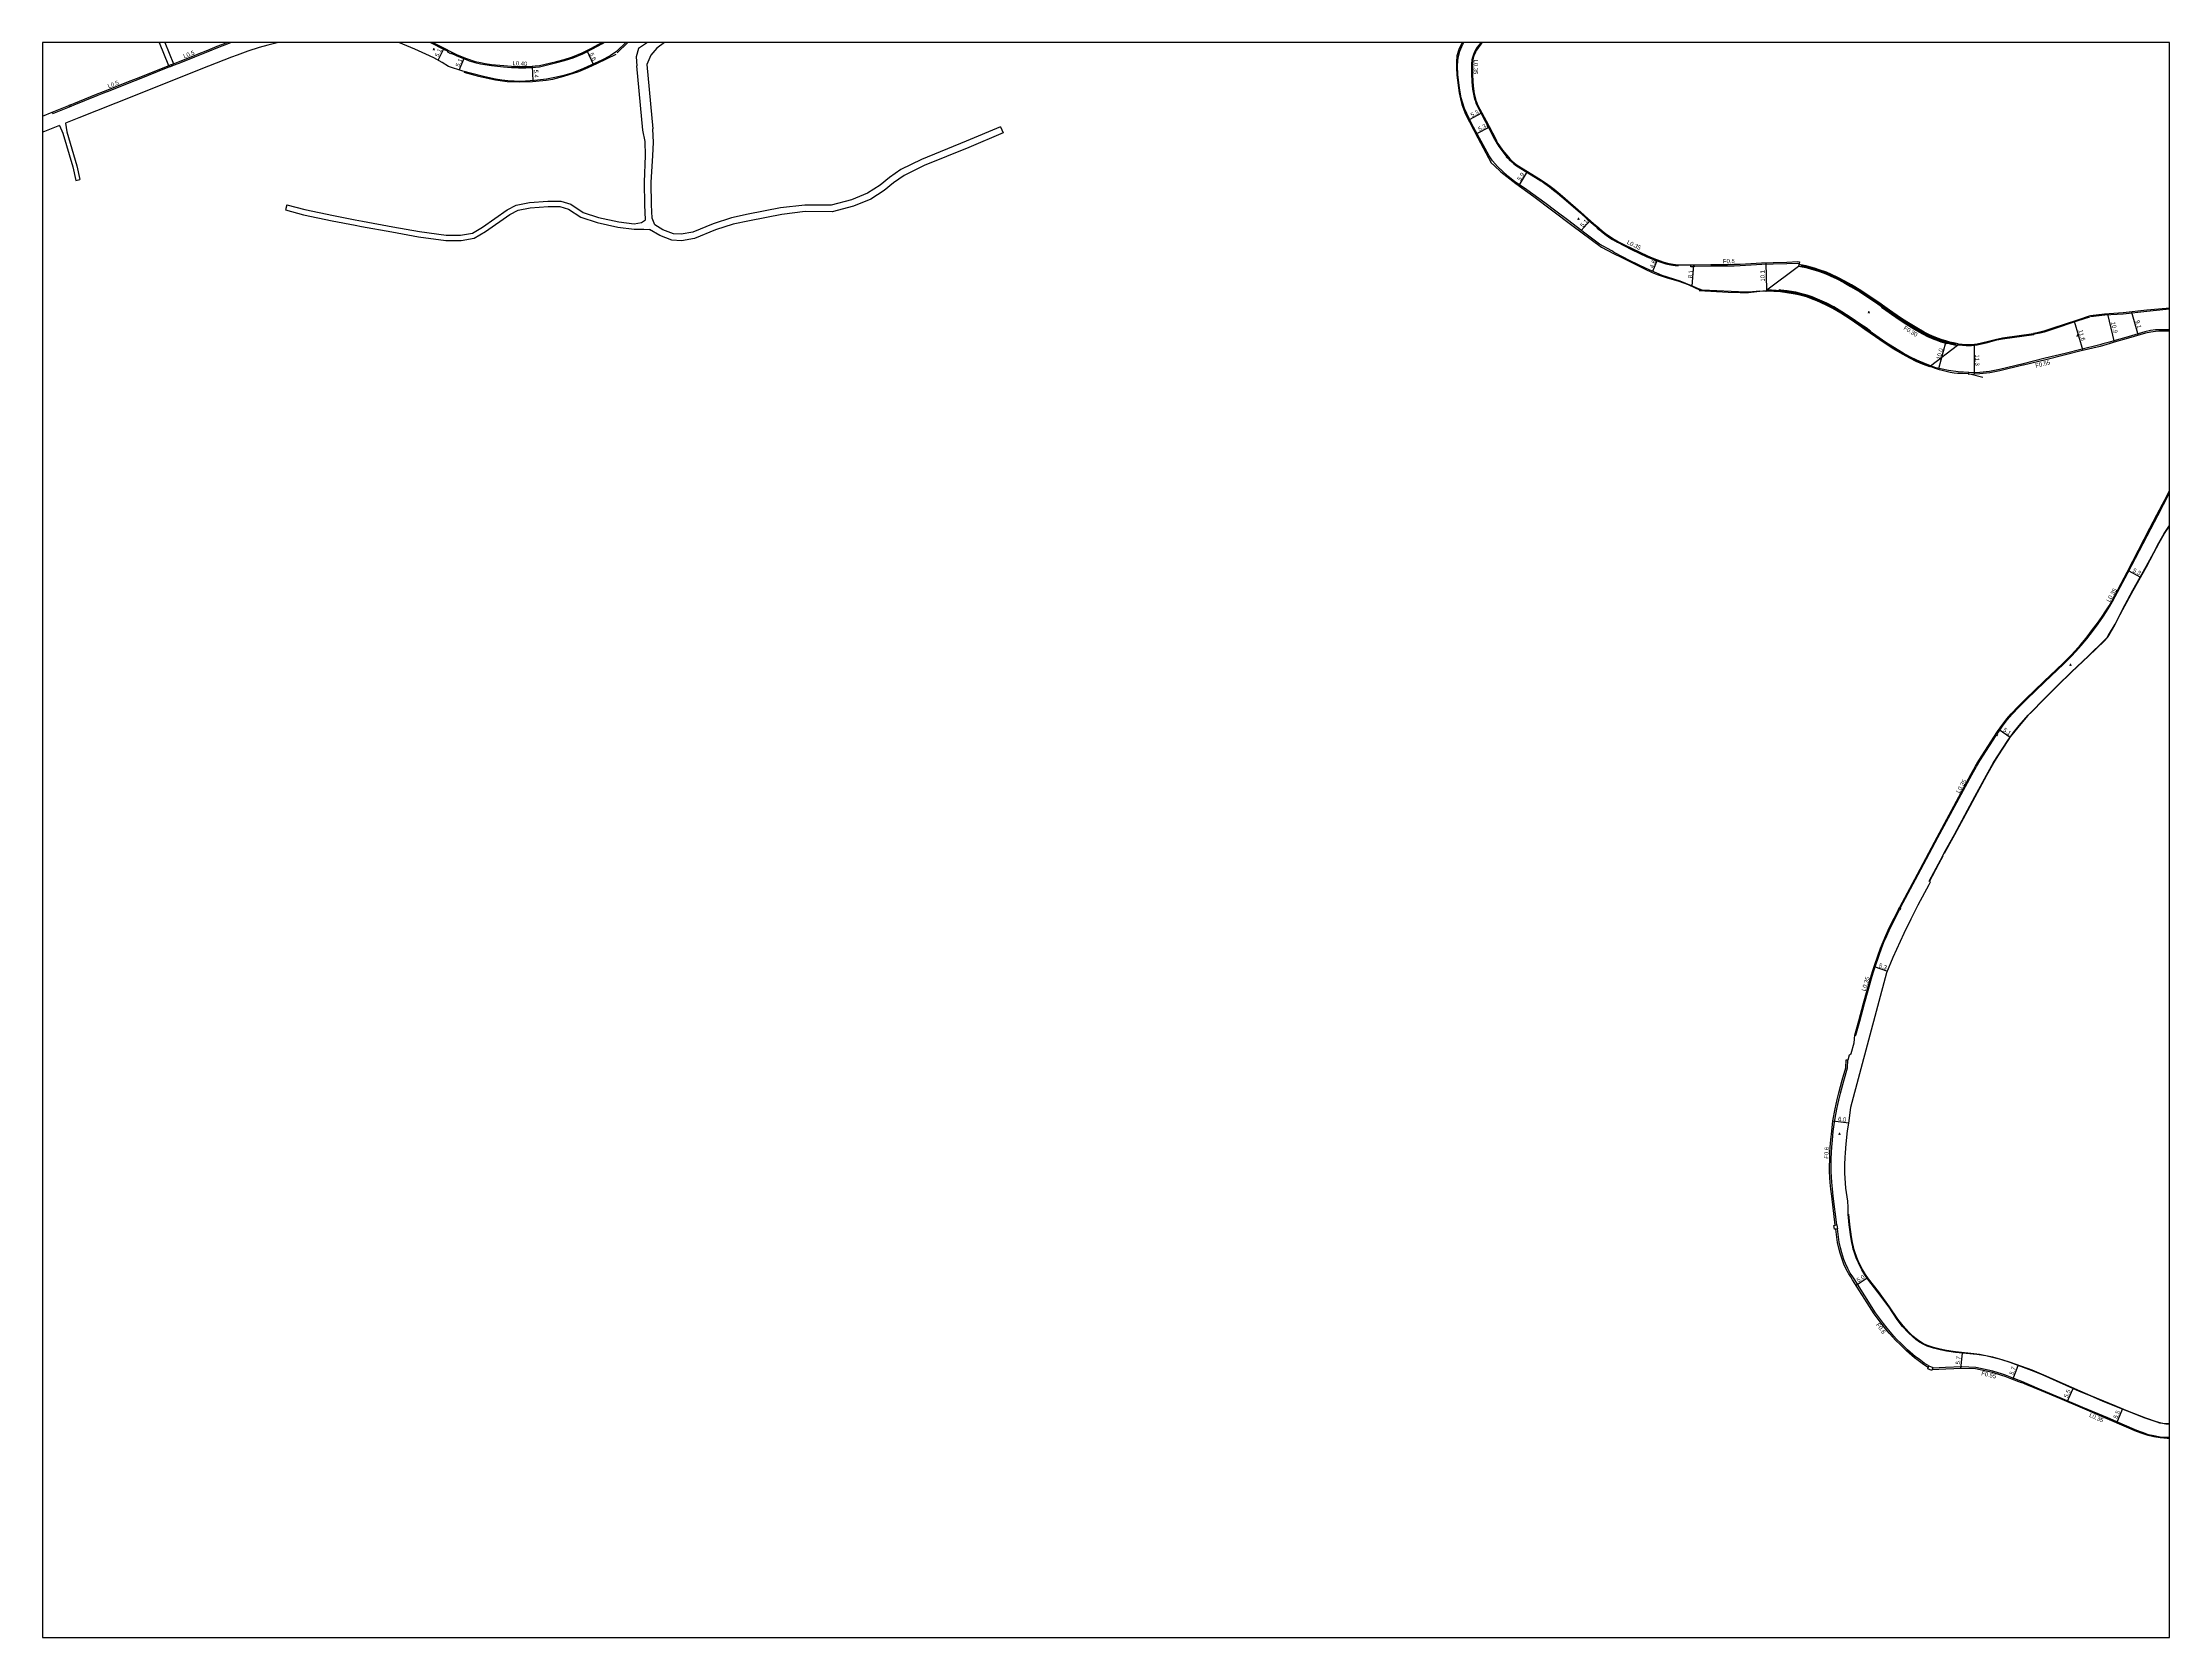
# Model space of a CAD drawing. Header units: metres. Extents: x -20000 to -16000, y -99000 to -96000.
# Drawn here: x -19200 to -18400, y -96600 to -96000 of the extents above; entities that cross this region are included whole.
import ezdxf

# ---------------------------------------------------------------- set-up
doc = ezdxf.new("R2010")
doc.units = ezdxf.units.M
doc.header["$LTSCALE"] = 2.5
for name, color, linetype in [('側溝・桝', 7, 'Continuous'), ('図郭', 7, 'Continuous'), ('幅員', 7, 'Continuous'), ('歩道・分離帯・安全施設', 7, 'Continuous'), ('舗装', 7, 'Continuous'), ('道路', 7, 'Continuous')]:
    doc.layers.add(name, color=color, linetype=linetype)
doc.styles.get("Standard").update_dxf_attribs({"font": ''})
doc.styles.add('YOKO_DECO', font='txt.shx', dxfattribs={"bigfont": 'extfont.shx'})
doc.styles.get('Standard').set_extended_font_data('@MS PGothic')

msp = doc.modelspace()

# ---------------------------------------------------------------- linework, layer by layer
at = {"layer": '側溝・桝'}
for points in [[(-19151.39, -96008.79), (-19148.02, -96007.46), (-19142.7, -96005.37), (-19141.52, -96004.88), (-19137.65, -96003.36), (-19134.08, -96001.88), (-19131.41, -96000.83), (-19129.13, -96000)], [(-19054.11, -96000), (-19054.05, -96000.03), (-19049.15, -96002.51), (-19047.86, -96003.17), (-19047.5, -96003.34), (-19047.46, -96003.36)], [(-19013.02, -96009.08), (-19006.53, -96007.53), (-19003.73, -96006.77), (-19000.47, -96005.71), (-18996.8, -96004.21), (-18993.39, -96002.53), (-18989.44, -96000.35), (-18989.43, -96000.35), (-18988.85, -96000)], [(-18658.85, -96000), (-18659.12, -96000.26), (-18660.34, -96001.78), (-18660.97, -96002.69), (-18661.36, -96003.44), (-18661.95, -96004.88), (-18662.18, -96005.65), (-18662.36, -96006.53), (-18662.48, -96008.09), (-18662.5, -96011.94), (-18662.38, -96014.64), (-18662.23, -96016.26), (-18662.12, -96017.5), (-18661.8, -96019.42), (-18661.37, -96021.25), (-18661.19, -96021.86), (-18660.87, -96022.77), (-18660.53, -96023.56), (-18657.37, -96029.6), (-18656.6, -96031.07)], [(-19152.58, -96008.69), (-19150.72, -96007.96)], [(-19046.27, -96003.96), (-19046.03, -96004.08), (-19044.41, -96004.84), (-19042.32, -96005.72), (-19040.68, -96006.4), (-19039.54, -96006.83), (-19038.18, -96007.27), (-19037.34, -96007.49), (-19035.32, -96007.98), (-19033.63, -96008.27), (-19031.16, -96008.65), (-19026.58, -96009.11), (-19023.64, -96009.36), (-19022.79, -96009.42), (-19020.98, -96009.47), (-19019.24, -96009.48), (-19018.17, -96009.47), (-19017.05, -96009.42), (-19015.81, -96009.34), (-19014.64, -96009.23), (-19013.02, -96009.08)], [(-19189.29, -96023.88), (-19188.1, -96023.39), (-19179.47, -96019.96), (-19176.94, -96018.93), (-19174.6, -96018.04), (-19167.43, -96015.14), (-19163.49, -96013.61), (-19160.12, -96012.25), (-19152.76, -96009.33), (-19152.04, -96009.04)], [(-19196.37, -96026.23), (-19196.16, -96026.72), (-19189.89, -96024.13)], [(-18656.24, -96031.75), (-18653.84, -96036.31), (-18653.42, -96037.17), (-18652.85, -96038.16), (-18652.27, -96039.05), (-18651.15, -96040.65), (-18650.4, -96041.62), (-18649.55, -96042.64), (-18649.35, -96042.85)], [(-18648.83, -96043.43), (-18648.31, -96044.01), (-18647.41, -96044.9), (-18646.69, -96045.51), (-18646.07, -96046.02), (-18645.57, -96046.38), (-18638.4, -96050.8), (-18637.41, -96051.39), (-18636.43, -96052.04), (-18635.99, -96052.34), (-18634.91, -96053.08), (-18634.06, -96053.7), (-18633.19, -96054.32), (-18631.65, -96055.49), (-18630.16, -96056.67), (-18628.57, -96058.01), (-18621.57, -96064.09), (-18618.96, -96066.4), (-18616.82, -96068.28), (-18615.44, -96069.52), (-18615.14, -96069.78)], [(-18614.5, -96070.33), (-18613.6, -96071.11), (-18612.32, -96072.14), (-18610.47, -96073.43), (-18609.53, -96074.05), (-18607.73, -96075.06), (-18607.35, -96075.25)], [(-18607.35, -96075.25), (-18605.19, -96076.37), (-18602.29, -96077.83), (-18596.53, -96080.59), (-18594.04, -96081.63), (-18591.74, -96082.5), (-18590.62, -96082.86), (-18589.38, -96083.21), (-18587.61, -96083.57), (-18587.5, -96083.59)], [(-18586.72, -96083.71), (-18585.89, -96083.83), (-18584.7, -96083.93), (-18584.68, -96083.56)], [(-18578.83, -96084.09), (-18572.47, -96084.05), (-18569.99, -96084.03), (-18566.27, -96083.96), (-18563.72, -96083.95), (-18561.48, -96083.89), (-18557.39, -96083.64), (-18553.38, -96083.43), (-18549.03, -96083.29), (-18543.92, -96083.16), (-18539.85, -96082.96), (-18539.27, -96083.08)], [(-18512.52, -96108.73), (-18512.4, -96108.56), (-18514.13, -96107.36), (-18516.43, -96105.79), (-18519.73, -96103.53), (-18523.29, -96101.25), (-18526.29, -96099.48), (-18528.84, -96098.11), (-18530.65, -96097.25), (-18532.37, -96096.49), (-18534.34, -96095.7), (-18536.31, -96095.05), (-18538.29, -96094.5), (-18540.59, -96093.97), (-18543.82, -96093.41), (-18546.18, -96093.14), (-18546.86, -96093.09), (-18546.87, -96093.3)], [(-18490.94, -96110.67), (-18492.73, -96109.77), (-18496.17, -96107.8), (-18499.22, -96105.9), (-18501.3, -96104.58), (-18504.53, -96102.35), (-18506.71, -96100.84), (-18508.27, -96099.72), (-18508.1, -96099.47)], [(-18483.56, -96113.06), (-18483.64, -96113.36), (-18483.99, -96113.28), (-18485.92, -96112.69), (-18487.34, -96112.15), (-18488.54, -96111.7), (-18490.94, -96110.67)], [(-18400, -96108.08), (-18404.01, -96108.07), (-18405.31, -96108.1), (-18407.11, -96108.38), (-18409.21, -96108.85), (-18415.55, -96110.67), (-18420.9, -96112.21), (-18422.5, -96112.67), (-18425, -96113.4), (-18426.25, -96113.76), (-18433.28, -96115.5), (-18439.21, -96116.97), (-18446.69, -96118.79), (-18455.06, -96120.82), (-18463.94, -96122.98), (-18467.66, -96123.75), (-18471.38, -96124.12), (-18475.41, -96124.29)], [(-18464.79, -96260.09), (-18464.36, -96259.42), (-18462.78, -96257.18), (-18460.9, -96254.69), (-18459.26, -96252.76), (-18456.56, -96249.9), (-18453.76, -96247.09), (-18447.01, -96240.64), (-18444.54, -96238.26), (-18442.38, -96236.29), (-18439.65, -96233.61), (-18436.86, -96230.84), (-18435.18, -96229.07), (-18433.15, -96226.83), (-18431.1, -96224.34), (-18428.61, -96221.04), (-18426.81, -96218.64), (-18425.03, -96216.14), (-18423.62, -96213.98), (-18422.41, -96212.07), (-18421.38, -96210.27), (-18415.61, -96199.45), (-18407.04, -96182.9), (-18404.4, -96177.87), (-18402.3, -96173.85), (-18400.85, -96171.11), (-18400.12, -96169.67), (-18400, -96169.43)], [(-18501.3, -96325.69), (-18501.16, -96325.42), (-18494.52, -96312.99), (-18487.07, -96299.05), (-18474.38, -96275.49), (-18472.64, -96272.39), (-18471.36, -96270.23), (-18465.2, -96260.72)], [(-18518.28, -96373.38), (-18517.95, -96373.47), (-18516.51, -96368.12), (-18514.76, -96361.51), (-18513.38, -96356.6), (-18512.12, -96352.1), (-18511.33, -96349.59), (-18510.72, -96347.76), (-18509.25, -96343.38), (-18508.31, -96340.77), (-18507.41, -96338.48), (-18506.34, -96336.01), (-18505.46, -96334.05), (-18504.46, -96331.92), (-18503.22, -96329.52), (-18501.59, -96326.27)], [(-18525.1, -96401.2), (-18524.75, -96399.45), (-18524.4, -96397.81), (-18523.76, -96395.24), (-18522.49, -96390.55), (-18521.16, -96385.77), (-18521, -96382.67)], [(-18526.43, -96409.62), (-18526.11, -96406.98), (-18525.73, -96404.7), (-18525.1, -96401.2)], [(-18525.09, -96444.82), (-18526.44, -96433.95), (-18526.73, -96431.28), (-18527, -96428.74), (-18527.14, -96426.9), (-18527.24, -96424.72), (-18527.27, -96423.09), (-18527.2, -96419.97), (-18527.12, -96417.56), (-18527.01, -96415.54), (-18526.78, -96412.86), (-18526.43, -96409.62)], [(-18490.5, -96497.86), (-18492.21, -96496.77), (-18494.2, -96495.35), (-18495.5, -96494.38), (-18498.5, -96491.74), (-18500.81, -96489.51), (-18502.62, -96487.72), (-18503.65, -96486.62), (-18504.92, -96485.18), (-18506.2, -96483.68), (-18507.54, -96481.94), (-18510.51, -96477.86), (-18518.65, -96465.09), (-18519.39, -96463.97), (-18520.04, -96462.92), (-18521.02, -96461.17), (-18521.88, -96459.36), (-18522.47, -96457.82), (-18523.26, -96455.27), (-18523.76, -96453.37), (-18524.21, -96451.34), (-18524.41, -96450.28), (-18524.9, -96446.32)], [(-18455.63, -96504.06), (-18455.48, -96503.67), (-18459.15, -96502.29), (-18461.63, -96501.35), (-18462.83, -96500.94), (-18466.41, -96499.78), (-18472.88, -96498.41), (-18478.1, -96498.22), (-18484.2, -96498.46), (-18489.06, -96498.73)], [(-18400, -96524.8), (-18400.81, -96524.78), (-18403.47, -96524.59), (-18405.85, -96524.16), (-18407.87, -96523.72), (-18410.2, -96522.95), (-18412.24, -96522.13), (-18416.91, -96520.14), (-18423.23, -96517.4), (-18432.55, -96513.46), (-18441.08, -96509.84), (-18447.97, -96506.94), (-18453.52, -96504.58), (-18455.5, -96503.73)]]:
    msp.add_lwpolyline(points, dxfattribs=at)
for points in [[(-19047.6, -96003.65), (-19047.27, -96002.99), (-19046.08, -96003.59), (-19046.41, -96004.25)], [(-19152, -96009.14), (-19152.23, -96008.55), (-19151.59, -96008.3), (-19151.36, -96008.88)], [(-19189.26, -96023.97), (-19189.5, -96023.39), (-19190.1, -96023.64), (-19189.86, -96024.22)], [(-18656.4, -96031.84), (-18655.93, -96031.59), (-18656.29, -96030.9), (-18656.76, -96031.15)], [(-18648.97, -96043.55), (-18648.58, -96043.2), (-18649.1, -96042.62), (-18649.49, -96042.98)], [(-18615.26, -96069.92), (-18614.91, -96069.52), (-18614.27, -96070.07), (-18614.62, -96070.47)], [(-18586.75, -96083.89), (-18587.53, -96083.77), (-18587.45, -96083.24), (-18586.67, -96083.36)], [(-18578.83, -96084.41), (-18579.99, -96084.42), (-18580, -96083.58), (-18578.84, -96083.57)], [(-18465.5, -96260.53), (-18465.09, -96259.9), (-18464.65, -96260.18), (-18465.06, -96260.82)], [(-18501.9, -96326.11), (-18501.61, -96325.53), (-18501.14, -96325.77), (-18501.43, -96326.35)], [(-18524.9, -96446.32), (-18526.02, -96446.46), (-18526.21, -96444.96), (-18525.09, -96444.82)], [(-18489.41, -96499.54), (-18490.94, -96498.88), (-18490.48, -96497.8), (-18488.95, -96498.46)]]:
    msp.add_lwpolyline(points, close=True, dxfattribs=at)
at = {"layer": '図郭'}
msp.add_lwpolyline([(-19200, -96600), (-18400, -96600), (-18400, -96000), (-19200, -96000)], close=True, dxfattribs=at)
at = {"layer": '幅員'}
for points in [[(-19051.23, -96006.67), (-19048.93, -96002.16)], [(-19043.27, -96010.38), (-19041.32, -96005.69)], [(-18995.23, -96002.97), (-18992.89, -96008.1)], [(-19015.84, -96008.93), (-19015.55, -96014.37)], [(-18663.27, -96028.93), (-18658.6, -96026.49)], [(-18660.48, -96034.23), (-18655.83, -96031.79)], [(-18644.52, -96053.5), (-18641.45, -96048.51)], [(-18621.22, -96070.73), (-18617.85, -96066.91)], [(-18594.28, -96086.07), (-18592.59, -96081.8)], [(-18579.47, -96091.6), (-18578.84, -96083.57)], [(-18551.43, -96092.98), (-18551.75, -96082.85)], [(-18423.36, -96102.15), (-18420.75, -96112.74)], [(-18414.24, -96101.38), (-18411.73, -96110.15)], [(-18435.8, -96104.8), (-18432.58, -96115.9)], [(-18486.76, -96122.6), (-18484.17, -96112.9)], [(-18473.34, -96124.75), (-18473.34, -96113.49)], [(-18415.56, -96198.58), (-18410.9, -96201.18)], [(-18464.08, -96258.41), (-18459.94, -96261.34)], [(-18511.06, -96347.65), (-18506.07, -96349.32)], [(-18526.57, -96405.63), (-18520.63, -96406.41)], [(-18517.87, -96467.43), (-18513.72, -96464.73)], [(-18478.45, -96498.79), (-18477.9, -96493.08)], [(-18458.86, -96502.98), (-18456.91, -96497.68)], [(-18438.46, -96511.33), (-18436.23, -96506.35)], [(-18419.82, -96519.26), (-18417.69, -96514.14)]]:
    msp.add_lwpolyline(points, dxfattribs=at)
at = {"layer": '歩道・分離帯・安全施設'}
for points in [[(-18983.83, -96003.84), (-18979.85, -96000)], [(-18666.07, -96000), (-18666.46, -96000.69), (-18667.34, -96002.65), (-18668, -96005), (-18668.17, -96007.35), (-18668.12, -96009.51), (-18667.98, -96012.25), (-18667.13, -96018.89), (-18666.68, -96021.15), (-18666.11, -96023.33), (-18665.44, -96025.3), (-18664.73, -96026.94), (-18660.08, -96035.82), (-18655.08, -96045.22), (-18653.89, -96046.43), (-18651.45, -96048.63), (-18648.12, -96051.27), (-18645.87, -96053.03), (-18639.14, -96057.98), (-18624.83, -96068.71), (-18613.61, -96076.98), (-18609.06, -96079.37), (-18606.01, -96080.87), (-18597.42, -96085.15), (-18594.57, -96086.5), (-18592.69, -96087.27), (-18589.28, -96088.37), (-18584.57, -96089.77), (-18580.98, -96091.04), (-18576.47, -96093.11)], [(-19041.6, -96011.17), (-19035.98, -96012.65), (-19029.6, -96014), (-19025.19, -96014.64), (-19020.42, -96014.81), (-19015.65, -96014.7), (-19010.62, -96014.19), (-19008.12, -96013.73), (-19003.97, -96012.7), (-18998.29, -96010.94), (-18994.83, -96009.36), (-18991.55, -96007.85), (-18984.25, -96004.39)], [(-18480.4, -96113.5), (-18481.26, -96113.3), (-18482.71, -96112.99), (-18484.18, -96112.6), (-18485.57, -96112.19), (-18487.37, -96111.55), (-18488.24, -96111.19), (-18489.46, -96110.67), (-18490.66, -96110.13), (-18492.43, -96109.23), (-18495.87, -96107.29), (-18498.93, -96105.43), (-18500.96, -96104.08), (-18504.2, -96101.87), (-18506.38, -96100.33), (-18509.53, -96098.1), (-18516.31, -96093.55), (-18519.82, -96091.44), (-18522.3, -96090.05), (-18524.95, -96088.66), (-18527.57, -96087.44), (-18529.21, -96086.78), (-18531.87, -96085.78), (-18533.65, -96085.24), (-18534.95, -96084.88), (-18536.79, -96084.42), (-18538.65, -96084.04)], [(-18576.86, -96093.3), (-18566, -96093.9), (-18561.53, -96094.06), (-18558.29, -96093.98), (-18556.24, -96093.78), (-18551.88, -96093.24)], [(-18550.67, -96093.32), (-18548.31, -96093.41), (-18545.76, -96093.64), (-18542.84, -96094.01), (-18540.72, -96094.44), (-18538.38, -96094.97), (-18536.9, -96095.38), (-18534.64, -96096.13), (-18531.92, -96097.22), (-18527.11, -96099.58), (-18524.3, -96101.22), (-18520.88, -96103.37), (-18514.92, -96107.4), (-18510.15, -96110.72), (-18502.29, -96115.87), (-18500.75, -96116.81), (-18499.86, -96117.34), (-18498.44, -96118.1), (-18497.12, -96118.8), (-18496.11, -96119.31), (-18495.16, -96119.79), (-18492.82, -96120.76), (-18490.78, -96121.57)], [(-18430.09, -96103.28), (-18434.5, -96104.74), (-18444.08, -96107.95), (-18447.18, -96108.96), (-18448.63, -96109.36), (-18450.85, -96109.76), (-18451.02, -96109.78)], [(-18400, -96100.36), (-18401.2, -96100.42), (-18408.52, -96101.13), (-18417.37, -96102.13), (-18424.36, -96102.61), (-18429.64, -96103.18)], [(-18479.46, -96113.72), (-18479.23, -96113.74), (-18476.44, -96114.02), (-18474.42, -96114.01), (-18472.29, -96113.7), (-18468.46, -96112.85), (-18464.99, -96111.88), (-18462.79, -96111.49), (-18451.02, -96109.78)], [(-18489.74, -96121.89), (-18488.46, -96122.34), (-18486.56, -96122.99), (-18485.46, -96123.3), (-18484.01, -96123.67), (-18482.5, -96123.98), (-18481, -96124.21), (-18479.69, -96124.35), (-18478.83, -96124.4), (-18477.73, -96124.44), (-18475.51, -96124.48)], [(-18474.56, -96124.8), (-18470.22, -96125.83)], [(-18452.38, -96252.38), (-18446.91, -96246.82), (-18442.03, -96241.94), (-18436.88, -96236.9), (-18430.44, -96230.82), (-18424.44, -96225.07), (-18423.34, -96223.88), (-18422.81, -96223.04), (-18420.39, -96218.89), (-18418.49, -96215.21), (-18417.55, -96213.33), (-18413.66, -96206.11), (-18408.69, -96197.21), (-18405.85, -96191.93), (-18403.93, -96188.24), (-18401.88, -96184.74), (-18400, -96181.9)], [(-18484.6, -96304.93), (-18480.79, -96297.95), (-18475.83, -96288.86), (-18473.07, -96283.7), (-18468.7, -96275.62), (-18466.05, -96270.91), (-18464.48, -96268.35), (-18460.71, -96262.58), (-18459.75, -96261.23), (-18458.59, -96259.66), (-18456.4, -96256.99), (-18453.11, -96253.15)], [(-18490.28, -96315.57), (-18486.73, -96308.96), (-18485.12, -96305.96)], [(-18472.41, -96493.37), (-18480.45, -96492.59), (-18483.88, -96492.03), (-18486.24, -96491.55), (-18488.71, -96490.97), (-18491.01, -96490.21), (-18492.48, -96489.51), (-18493.85, -96488.68), (-18495.21, -96487.66), (-18496.47, -96486.66), (-18498.02, -96485.19), (-18500.2, -96482.82), (-18502.21, -96480.2), (-18505.25, -96475.66), (-18509.47, -96469.91), (-18513.2, -96465.04), (-18514.38, -96463.44), (-18515.52, -96461.53), (-18516.81, -96458.93), (-18517.62, -96457.04), (-18518.51, -96454.51), (-18518.7, -96453.81), (-18518.9, -96452.96), (-18519.28, -96451.37), (-18519.64, -96449.3), (-18520.23, -96444.69), (-18520.62, -96440.71)], [(-18472.12, -96493.29), (-18469.03, -96493.9), (-18466.5, -96494.47), (-18463.02, -96495.38), (-18459.89, -96496.4), (-18451.81, -96499.37), (-18447.43, -96501.15), (-18433.73, -96507.28), (-18429.67, -96509), (-18424.83, -96511.04), (-18420.52, -96512.77), (-18415.77, -96514.75), (-18409.05, -96517.32), (-18404.94, -96518.75), (-18403.56, -96519.18), (-18402.54, -96519.39), (-18401.3, -96519.53), (-18400, -96519.56)]]:
    msp.add_lwpolyline(points, dxfattribs=at)
at = {"layer": '舗装'}
for points in [[(-18551.43, -96092.98), (-18539.48, -96084.11)], [(-18489.94, -96121.59), (-18479.67, -96113.91)]]:
    msp.add_lwpolyline(points, dxfattribs=at)
at = {"layer": '道路'}
for points in [[(-19111.22, -96000), (-19115.22, -96001.02), (-19118.5, -96001.93), (-19122.79, -96003.31), (-19126.84, -96004.76), (-19128.97, -96005.56), (-19140.44, -96010.06), (-19165.78, -96020.21), (-19186.29, -96028.35), (-19191.4, -96030.35)], [(-19156.13, -96000), (-19152.58, -96008.69)], [(-19153.97, -96000), (-19150.72, -96007.96)], [(-19150.72, -96007.96), (-19148.21, -96006.97), (-19142.9, -96004.88), (-19141.72, -96004.39), (-19137.85, -96002.86), (-19134.28, -96001.39), (-19131.6, -96000.34), (-19130.68, -96000)], [(-19007.31, -96013.13), (-19010.45, -96013.75), (-19014.91, -96014.33), (-19019.95, -96014.6), (-19022.62, -96014.57), (-19024.97, -96014.4), (-19027.26, -96014.1), (-19029.6, -96013.74), (-19034.08, -96012.83), (-19041.94, -96010.83), (-19047.35, -96009.01), (-19049.73, -96007.49), (-19052.86, -96005.78), (-19055.83, -96004.42), (-19059.95, -96002.52), (-19064.5, -96000.63), (-19066.04, -96000)], [(-19053.19, -96000), (-19048.96, -96002.14), (-19047.68, -96002.8), (-19047.32, -96002.97), (-19045.85, -96003.71), (-19044.24, -96004.47), (-19042.16, -96005.33), (-19040.53, -96006.01), (-19039.4, -96006.44), (-19038.07, -96006.87), (-19037.24, -96007.09), (-19035.24, -96007.57), (-19033.56, -96007.86), (-19031.1, -96008.24), (-19026.54, -96008.7), (-19023.61, -96008.94), (-19022.77, -96009), (-19020.97, -96009.06), (-19019.24, -96009.07), (-19018.18, -96009.05), (-19017.07, -96009), (-19015.84, -96008.93), (-19014.67, -96008.82), (-19013.08, -96008.67)], [(-19013.08, -96008.67), (-19006.63, -96007.13), (-19003.85, -96006.37), (-19000.62, -96005.32), (-18996.97, -96003.83), (-18993.58, -96002.17), (-18989.65, -96000), (-18989.65, -96000)], [(-18608.93, -96078.85), (-18609.77, -96078.4), (-18614.43, -96075.88), (-18619.89, -96071.77), (-18625.87, -96067.11), (-18630.78, -96063.42), (-18634.88, -96060.35), (-18641.74, -96055.41), (-18646.35, -96052.24), (-18648.87, -96050.31), (-18652.69, -96046.68), (-18654.66, -96044.45), (-18655.89, -96042.62), (-18662.51, -96030.51), (-18664.33, -96026.7), (-18665.21, -96024.81), (-18666.41, -96020.76), (-18667.03, -96017.09), (-18667.62, -96012.1), (-18667.74, -96008.64), (-18667.48, -96005.61), (-18666.94, -96003.19), (-18665.77, -96000.64), (-18665.38, -96000)], [(-18658.35, -96000), (-18658.86, -96000.5), (-18660.07, -96001.99), (-18660.67, -96002.87), (-18661.05, -96003.59), (-18661.62, -96005), (-18661.84, -96005.74), (-18662.01, -96006.58), (-18662.13, -96008.1), (-18662.15, -96011.93), (-18662.03, -96014.62), (-18661.88, -96016.22), (-18661.77, -96017.45), (-18661.46, -96019.35), (-18661.03, -96021.16), (-18660.85, -96021.75), (-18660.54, -96022.64), (-18660.21, -96023.41), (-18657.06, -96029.44), (-18653.53, -96036.15), (-18653.11, -96037.01), (-18652.56, -96037.98), (-18651.98, -96038.86), (-18650.87, -96040.45), (-18650.12, -96041.4), (-18649.28, -96042.41), (-18648.06, -96043.77), (-18647.17, -96044.64), (-18646.47, -96045.25), (-18645.86, -96045.75), (-18645.38, -96046.09), (-18638.22, -96050.51), (-18637.22, -96051.1), (-18636.24, -96051.75), (-18635.79, -96052.05), (-18634.71, -96052.8), (-18633.85, -96053.42), (-18632.98, -96054.04), (-18631.43, -96055.21), (-18629.94, -96056.41), (-18628.35, -96057.74), (-18621.34, -96063.83), (-18618.73, -96066.14), (-18616.59, -96068.02), (-18615.21, -96069.26), (-18613.38, -96070.84), (-18612.11, -96071.86), (-18610.28, -96073.14), (-18609.35, -96073.76), (-18607.57, -96074.76), (-18607.19, -96074.94)], [(-18980.61, -96000), (-18984.14, -96003.33), (-18986.56, -96004.97), (-18989.61, -96006.59), (-18996.55, -96009.78), (-19000.96, -96011.51), (-19003.93, -96012.35), (-19007.31, -96013.13)], [(-19200, -96027.65), (-19196.37, -96026.23), (-19188.29, -96022.89), (-19179.67, -96019.46), (-19177.13, -96018.43), (-19174.79, -96017.54), (-19167.63, -96014.65), (-19163.68, -96013.12), (-19160.31, -96011.76), (-19152.96, -96008.84), (-19152.58, -96008.69)], [(-19193.57, -96031.2), (-19199.3, -96033.45), (-19200, -96033.73)], [(-18608.93, -96078.85), (-18602.94, -96082.03), (-18596.96, -96084.94), (-18590.89, -96087.5), (-18584.21, -96089.66), (-18579.88, -96091.42)], [(-18607.19, -96074.94), (-18605.03, -96076.06), (-18602.14, -96077.52), (-18596.38, -96080.28), (-18593.92, -96081.3), (-18591.62, -96082.17), (-18590.51, -96082.53), (-18589.29, -96082.87), (-18587.54, -96083.23), (-18585.85, -96083.49), (-18584.66, -96083.58), (-18583, -96083.61), (-18578.84, -96083.57)], [(-18578.84, -96083.57), (-18572.48, -96083.53), (-18570, -96083.5), (-18566.27, -96083.44), (-18563.72, -96083.43), (-18561.5, -96083.37), (-18557.42, -96083.11), (-18553.41, -96082.91), (-18549.05, -96082.77), (-18543.94, -96082.64), (-18539.81, -96082.43), (-18539.16, -96082.56)], [(-18551.43, -96092.98), (-18546.2, -96093.35), (-18543.85, -96093.62), (-18540.63, -96094.17), (-18538.34, -96094.7), (-18536.37, -96095.25), (-18534.42, -96095.89), (-18532.45, -96096.68), (-18530.74, -96097.44), (-18528.94, -96098.3), (-18526.39, -96099.66), (-18523.4, -96101.42), (-18519.85, -96103.7), (-18516.54, -96105.96), (-18514.25, -96107.53), (-18506.65, -96112.8), (-18503.39, -96114.9), (-18500.11, -96116.86), (-18497.43, -96118.32), (-18495.04, -96119.52), (-18492.7, -96120.48), (-18489.94, -96121.59), (-18479.67, -96113.91), (-18482.04, -96113.44), (-18483.91, -96112.98), (-18485.82, -96112.4), (-18487.23, -96111.87), (-18488.42, -96111.42), (-18490.81, -96110.4), (-18492.59, -96109.5), (-18496.02, -96107.54), (-18499.06, -96105.64), (-18501.13, -96104.32), (-18504.35, -96102.1), (-18506.54, -96100.59), (-18509.7, -96098.33), (-18516.46, -96093.81), (-18519.93, -96091.72), (-18522.43, -96090.31), (-18525.06, -96088.92), (-18527.67, -96087.71), (-18529.29, -96087.02), (-18531.95, -96086.05), (-18533.72, -96085.48), (-18535, -96085.13), (-18536.83, -96084.65), (-18539.48, -96084.11)], [(-18539.16, -96082.56), (-18539.48, -96084.11), (-18536.83, -96084.65), (-18535, -96085.13), (-18533.72, -96085.48), (-18531.95, -96086.05), (-18529.29, -96087.02), (-18527.67, -96087.71), (-18525.06, -96088.92), (-18522.43, -96090.31), (-18519.93, -96091.72), (-18516.46, -96093.81), (-18509.7, -96098.33), (-18506.54, -96100.59), (-18504.35, -96102.1), (-18501.13, -96104.32), (-18499.06, -96105.64), (-18496.02, -96107.54), (-18492.59, -96109.5), (-18490.81, -96110.4)], [(-18495.04, -96119.52), (-18497.43, -96118.32), (-18500.11, -96116.86), (-18503.39, -96114.9), (-18506.65, -96112.8), (-18514.25, -96107.53), (-18516.54, -96105.96), (-18519.85, -96103.7), (-18523.4, -96101.42), (-18526.39, -96099.66), (-18528.94, -96098.3), (-18530.74, -96097.44), (-18532.45, -96096.68), (-18534.42, -96095.89), (-18536.37, -96095.25), (-18538.34, -96094.7), (-18540.63, -96094.17), (-18543.85, -96093.62), (-18546.2, -96093.35), (-18551.43, -96092.98), (-18551.46, -96093.48), (-18551.82, -96093.61), (-18554.06, -96093.52), (-18558.2, -96093.89), (-18559.28, -96093.97), (-18575.82, -96093.22), (-18577.79, -96092.35), (-18579.88, -96091.42)], [(-18495.24, -96119.97), (-18497.66, -96118.77), (-18500.35, -96117.29), (-18503.65, -96115.33), (-18506.93, -96113.22), (-18514.53, -96107.94), (-18516.83, -96106.37), (-18520.12, -96104.12), (-18523.66, -96101.85), (-18526.64, -96100.1), (-18529.16, -96098.74), (-18530.95, -96097.89), (-18532.65, -96097.15), (-18534.59, -96096.36), (-18536.52, -96095.72), (-18538.46, -96095.18), (-18540.73, -96094.66), (-18543.92, -96094.11), (-18546.25, -96093.84), (-18551.46, -96093.48), (-18551.43, -96092.98), (-18546.2, -96093.35), (-18543.85, -96093.62), (-18540.63, -96094.17), (-18538.34, -96094.7), (-18536.37, -96095.25), (-18534.42, -96095.89), (-18532.45, -96096.68), (-18530.74, -96097.44), (-18528.94, -96098.3), (-18526.39, -96099.66), (-18523.4, -96101.42), (-18519.85, -96103.7), (-18516.54, -96105.96), (-18514.25, -96107.53), (-18506.65, -96112.8), (-18503.39, -96114.9), (-18500.11, -96116.86), (-18497.43, -96118.32), (-18495.04, -96119.52), (-18492.7, -96120.48), (-18489.93, -96121.59), (-18490.11, -96122.06), (-18490.12, -96122.05), (-18492.89, -96120.94), (-18495.24, -96119.97)], [(-18400, -96099.97), (-18401.22, -96100.03), (-18408.56, -96100.73), (-18417.41, -96101.74), (-18424.39, -96102.22), (-18429.68, -96102.79), (-18430.2, -96102.94), (-18434.62, -96104.4), (-18444.19, -96107.61), (-18447.29, -96108.61), (-18448.71, -96109.01), (-18450.91, -96109.4), (-18451.08, -96109.43)], [(-18490.81, -96110.4), (-18488.42, -96111.42), (-18487.23, -96111.87), (-18485.82, -96112.4), (-18483.91, -96112.98), (-18482.04, -96113.44), (-18479.67, -96113.92), (-18479.48, -96113.36), (-18476.42, -96113.66), (-18474.45, -96113.65), (-18472.35, -96113.34), (-18468.55, -96112.5), (-18465.07, -96111.53), (-18462.85, -96111.13), (-18451.08, -96109.43)], [(-18400, -96108.63), (-18404.01, -96108.62), (-18405.26, -96108.65), (-18407.01, -96108.92), (-18409.07, -96109.39), (-18415.4, -96111.2), (-18420.75, -96112.74), (-18422.35, -96113.2), (-18424.85, -96113.93), (-18426.11, -96114.29), (-18433.15, -96116.04), (-18439.08, -96117.5), (-18446.56, -96119.33), (-18454.94, -96121.35), (-18455.13, -96121.4)], [(-18455.13, -96121.4), (-18463.82, -96123.51), (-18467.57, -96124.3), (-18471.34, -96124.67), (-18475.4, -96124.84), (-18475.41, -96124.15), (-18479.48, -96123.91), (-18483.15, -96123.44), (-18487.83, -96122.35), (-18489.94, -96121.59), (-18492.7, -96120.48), (-18495.04, -96119.52)], [(-18518.28, -96373.38), (-18516.85, -96368.03), (-18515.1, -96361.42), (-18513.72, -96356.5), (-18512.45, -96352), (-18511.66, -96349.48), (-18511.06, -96347.65), (-18509.59, -96343.26), (-18508.64, -96340.65), (-18507.73, -96338.34), (-18506.66, -96335.87), (-18505.78, -96333.9), (-18504.78, -96331.77), (-18503.53, -96329.36), (-18501.47, -96325.26), (-18494.82, -96312.83), (-18487.38, -96298.89), (-18474.69, -96275.33), (-18472.94, -96272.21), (-18471.65, -96270.04), (-18464.65, -96259.23), (-18463.06, -96256.97), (-18461.17, -96254.47), (-18459.52, -96252.53), (-18456.81, -96249.65), (-18454.01, -96246.84), (-18447.25, -96240.38), (-18444.78, -96238.01), (-18442.62, -96236.04), (-18439.9, -96233.36), (-18437.11, -96230.59), (-18435.44, -96228.83), (-18433.41, -96226.6), (-18431.38, -96224.13), (-18428.89, -96220.83), (-18427.09, -96218.44), (-18425.32, -96215.94), (-18423.92, -96213.79), (-18422.71, -96211.89), (-18421.69, -96210.1), (-18415.92, -96199.29), (-18407.35, -96182.73), (-18404.71, -96177.71), (-18402.61, -96173.69), (-18401.16, -96170.94), (-18400.44, -96169.52), (-18400, -96168.63)], [(-18519.84, -96400.56), (-18506.27, -96349.8), (-18503.93, -96344.11), (-18499.76, -96335.02), (-18497.15, -96329.6), (-18494.46, -96324.45), (-18490.43, -96316.69), (-18489.93, -96315.75), (-18490.37, -96315.52), (-18486.82, -96308.91), (-18485.21, -96305.92), (-18484.68, -96304.88), (-18480.87, -96297.9), (-18475.91, -96288.82), (-18473.15, -96283.66), (-18468.79, -96275.57), (-18466.14, -96270.86), (-18464.56, -96268.3), (-18460.78, -96262.53), (-18459.83, -96261.18), (-18458.67, -96259.61), (-18456.48, -96256.93), (-18453.18, -96253.09), (-18452.45, -96252.31), (-18446.98, -96246.75), (-18442.1, -96241.87), (-18436.95, -96236.83), (-18430.5, -96230.75), (-18424.5, -96225), (-18423.42, -96223.82), (-18422.89, -96222.99), (-18420.47, -96218.84), (-18418.57, -96215.17), (-18417.64, -96213.28), (-18413.74, -96206.07), (-18408.78, -96197.17), (-18405.94, -96191.88), (-18404.01, -96188.19), (-18401.96, -96184.69), (-18400, -96181.73)], [(-18525.69, -96401.09), (-18525.34, -96399.33), (-18524.99, -96397.68), (-18524.34, -96395.09), (-18523.07, -96390.39), (-18521.76, -96385.67), (-18521.6, -96382.64), (-18520.9, -96382.68), (-18520.39, -96380.82), (-18519.78, -96380.36), (-18518.61, -96376.31), (-18518.28, -96373.38)], [(-18527.03, -96409.55), (-18526.59, -96405.69), (-18525.69, -96401.09)], [(-18521.11, -96409.39), (-18520.64, -96406.51), (-18520, -96401.62), (-18519.84, -96400.56)], [(-18400, -96525.15), (-18400.83, -96525.13), (-18403.51, -96524.94), (-18405.92, -96524.5), (-18407.97, -96524.06), (-18410.32, -96523.28), (-18412.37, -96522.46), (-18417.05, -96520.46), (-18423.37, -96517.72), (-18432.69, -96513.78), (-18441.21, -96510.16), (-18448.11, -96507.26), (-18453.65, -96504.9), (-18455.63, -96504.06), (-18455.68, -96504.18), (-18459.34, -96502.8), (-18461.82, -96501.87), (-18463, -96501.46), (-18466.55, -96500.31), (-18472.95, -96498.96), (-18478.1, -96498.77), (-18484.17, -96499.01), (-18489.31, -96499.29), (-18489.41, -96499.54), (-18490.94, -96498.88), (-18490.74, -96498.41), (-18492.54, -96497.27), (-18494.55, -96495.83), (-18495.87, -96494.85), (-18498.91, -96492.18), (-18501.22, -96489.94), (-18503.05, -96488.14), (-18504.09, -96487.02), (-18505.37, -96485.57), (-18506.67, -96484.06), (-18508.02, -96482.3), (-18511.01, -96478.2), (-18519.16, -96465.42), (-18519.9, -96464.29), (-18520.55, -96463.22), (-18521.55, -96461.45), (-18522.43, -96459.6), (-18523.03, -96458.02), (-18523.83, -96455.43), (-18524.34, -96453.51), (-18524.8, -96451.47), (-18525.01, -96450.38), (-18525.5, -96446.4), (-18526.02, -96446.46), (-18526.21, -96444.96), (-18525.69, -96444.89), (-18527.04, -96434.02), (-18527.33, -96431.35), (-18527.59, -96428.8), (-18527.74, -96426.93), (-18527.84, -96424.73), (-18527.87, -96423.08), (-18527.8, -96419.95), (-18527.72, -96417.53), (-18527.61, -96415.5), (-18527.38, -96412.8), (-18527.03, -96409.55)], [(-18400, -96519.74), (-18401.31, -96519.7), (-18402.57, -96519.56), (-18403.6, -96519.35), (-18404.99, -96518.91), (-18409.11, -96517.48), (-18415.84, -96514.91), (-18420.59, -96512.94), (-18424.9, -96511.21), (-18429.74, -96509.16), (-18433.8, -96507.44), (-18447.49, -96501.31), (-18451.88, -96499.53), (-18459.95, -96496.56), (-18463.07, -96495.55), (-18466.54, -96494.64), (-18469.06, -96494.07), (-18472.43, -96493.6), (-18480.48, -96492.83), (-18483.92, -96492.27), (-18486.29, -96491.78), (-18488.77, -96491.19), (-18491.1, -96490.42), (-18492.6, -96489.71), (-18493.98, -96488.87), (-18495.35, -96487.85), (-18496.62, -96486.84), (-18498.19, -96485.35), (-18500.38, -96482.97), (-18502.4, -96480.34), (-18505.44, -96475.8), (-18509.66, -96470.05), (-18513.39, -96465.18), (-18514.58, -96463.57), (-18515.72, -96461.65), (-18517.02, -96459.03), (-18517.84, -96457.13), (-18518.73, -96454.58), (-18518.92, -96453.87), (-18519.13, -96453.01), (-18519.51, -96451.42), (-18519.87, -96449.34), (-18520.46, -96444.71), (-18520.85, -96440.73), (-18520.86, -96438.08), (-18521.03, -96435.83), (-18521.69, -96430.93), (-18522.04, -96425.37), (-18522.07, -96422.05), (-18522.01, -96419.44), (-18521.83, -96417.66), (-18521.57, -96414.28), (-18521.11, -96409.39)]]:
    msp.add_lwpolyline(points, dxfattribs=at)
at = {"layer": '道路', "flags": 128}
for points in [[(-18972.51, -96000), (-18975.9, -96002.29), (-18976.77, -96005.35), (-18976.45, -96008.82)], [(-18966.05, -96000), (-18968.96, -96002.06), (-18971.21, -96004.71), (-18972.76, -96008.29)], [(-18974.19, -96032.97), (-18976.45, -96008.82)], [(-18974.19, -96032.97), (-18976.45, -96008.82)], [(-18972.76, -96008.29), (-18970.5, -96032.44)], [(-18972.76, -96008.29), (-18970.5, -96032.44)], [(-19193.57, -96031.2), (-19192.31, -96034.12), (-19188.59, -96046.75), (-19187.46, -96051.88)], [(-19191.4, -96030.35), (-19190.89, -96033.61), (-19187.13, -96046.37), (-19186, -96051.56)], [(-18839.69, -96031.67), (-18852.59, -96037.13), (-18869.43, -96044.01), (-18877.21, -96047.8), (-18881.44, -96050.73), (-18884.95, -96053.64), (-18889.66, -96056.66), (-18895.72, -96059.15), (-18903.37, -96061.19), (-18913.28, -96061.12), (-18922.38, -96062.24), (-18934.63, -96064.59), (-18940.87, -96065.97), (-18947.72, -96068.15), (-18955.44, -96071.31), (-18959.78, -96072.1), (-18962.72, -96071.91), (-18966.71, -96070.4), (-18969.68, -96068.62), (-18970.67, -96066.1), (-18970.92, -96061.03), (-18971.08, -96052.63), (-18970.47, -96042.46), (-18970.16, -96037.62), (-18970.5, -96032.44)], [(-18839.69, -96031.67), (-18838.71, -96033.97)], [(-18973.15, -96066.64), (-18973.42, -96061.11), (-18973.58, -96052.58), (-18973.18, -96042.49), (-18973.28, -96037.27), (-18974.19, -96032.97)], [(-18838.71, -96033.97), (-18851.62, -96039.44), (-18868.41, -96046.29), (-18875.94, -96049.96), (-18879.93, -96052.72), (-18883.47, -96055.66), (-18888.5, -96058.89), (-18894.92, -96061.52), (-18903.05, -96063.69), (-18913.14, -96063.62), (-18921.99, -96064.71), (-18934.12, -96067.04), (-18940.22, -96068.39), (-18946.87, -96070.51), (-18954.73, -96073.72), (-18959.63, -96074.61), (-18963.25, -96074.38), (-18967.8, -96072.65), (-18971.69, -96070.33)], [(-19187.46, -96051.88), (-19186, -96051.56)], [(-19108.14, -96061.05), (-19108.65, -96062.98)], [(-19108.65, -96062.98), (-19101.83, -96064.78), (-19091.02, -96067.06), (-19082.42, -96068.71)], [(-19108.14, -96061.05), (-19101.37, -96062.83), (-19090.62, -96065.1), (-19082.42, -96066.68)], [(-19082.42, -96066.68), (-19079.65, -96067.21), (-19068.27, -96069.31), (-19058.25, -96071.11), (-19048.15, -96072.52), (-19042.76, -96072.42), (-19038.33, -96071.71), (-19034.49, -96069.42), (-19025.25, -96062.99), (-19021.8, -96061.19), (-19016.9, -96060.23), (-19009.93, -96059.71), (-19005.1, -96059.62), (-19001.35, -96060.83), (-18996.69, -96063.92), (-18990.87, -96065.8), (-18983.23, -96067.49), (-18977.51, -96068.18), (-18974.74, -96067.73), (-18973.15, -96066.64)], [(-19082.42, -96068.71), (-19080, -96069.18), (-19068.63, -96071.27), (-19058.56, -96073.09), (-19048.27, -96074.52), (-19042.58, -96074.42), (-19037.64, -96073.63), (-19033.41, -96071.11), (-19024.21, -96064.71), (-19021.13, -96063.1), (-19016.63, -96062.22), (-19009.84, -96061.71), (-19005.39, -96061.63), (-19002.22, -96062.65), (-18997.57, -96065.74), (-18991.4, -96067.73), (-18983.56, -96069.46), (-18977.47, -96070.2), (-18973.8, -96070.26), (-18971.69, -96070.33)]]:
    msp.add_lwpolyline(points, dxfattribs=at)
at = {"layer": '道路'}
msp.add_lwpolyline([(-18479.46, -96113.31), (-18481.19, -96112.99), (-18482.63, -96112.66), (-18484.06, -96112.28), (-18485.43, -96111.85), (-18487.23, -96111.2), (-18488.09, -96110.87), (-18489.32, -96110.35), (-18490.54, -96109.83), (-18492.29, -96108.94), (-18495.69, -96107), (-18498.73, -96105.11), (-18500.78, -96103.8), (-18504, -96101.59), (-18506.17, -96100.08), (-18509.34, -96097.81), (-18516.12, -96093.27), (-18519.62, -96091.17), (-18522.13, -96089.76), (-18524.78, -96088.35), (-18527.41, -96087.14), (-18529.06, -96086.44), (-18531.75, -96085.45), (-18533.54, -96084.88), (-18534.83, -96084.53), (-18536.69, -96084.04), (-18539.35, -96083.5), (-18539.48, -96084.11), (-18536.83, -96084.65), (-18535, -96085.13), (-18533.72, -96085.48), (-18531.95, -96086.05), (-18529.29, -96087.02), (-18527.67, -96087.71), (-18525.06, -96088.92), (-18522.43, -96090.31), (-18519.93, -96091.72), (-18516.46, -96093.81), (-18509.7, -96098.33), (-18506.54, -96100.59), (-18504.35, -96102.1), (-18501.13, -96104.32), (-18499.06, -96105.64), (-18496.02, -96107.54), (-18492.59, -96109.5), (-18490.81, -96110.4), (-18488.42, -96111.42), (-18487.23, -96111.87), (-18485.82, -96112.4), (-18483.91, -96112.98), (-18482.04, -96113.44), (-18479.67, -96113.91)], close=True, dxfattribs=at)

# ---------------------------------------------------------------- texts
at = {"layer": '側溝・桝'}
for s, rotation, p in [('L0.5', 21, (-19146.69, -96005.95)), ('L0.40', 357, (-19023.24, -96008.52)), ('L0.35', 268.78746, (-18661.63, -96006.4)), ('L0.5', 21, (-19175.13, -96017.24)), ('L0.35', 334, (-18604.23, -96075.66)), ('F0.5', 1, (-18567.92, -96083.06)), ('F0.30', 328.02248, (-18500.18, -96107.81)), ('F0.55', 14, (-18450.21, -96122.35)), ('L0.35', 59.86177, (-18422.46, -96210.67)), ('L0.35', 59.86177, (-18479.04, -96282.56)), ('L0.35', 73.26409, (-18514.32, -96357.01)), ('F0.6', 87.57312, (-18528.29, -96419.91)), ('F0.6', 305.58528, (-18510.45, -96482.35)), ('F0.55', 346.883, (-18470.9, -96501.32)), ('L0.35', 335.80299, (-18430.33, -96516.91))]:
    msp.add_text(s, height=1.6, rotation=rotation, dxfattribs=at).set_placement(p)
at = {"layer": '幅員'}
for s, rotation, p in [('5.1', 63, (-19051.13, -96005.59)), ('5.1', 67, (-19043.24, -96009.28)), ('5.6', 294.54211, (-18994.36, -96004.27)), ('5.4', 273, (-19015.19, -96010.24)), ('5.3', 28, (-18662.34, -96028.13)), ('5.3', 28, (-18659.5, -96033.39)), ('5.9', 58, (-18644.1, -96052.16)), ('5.1', 49, (-18620.62, -96069.63)), ('4.6', 68.39374, (-18594.15, -96085.05)), ('8.1', 85, (-18579.52, -96088.73)), ('10.1', 92, (-18552.16, -96089.9)), ('11.6', 286, (-18434.29, -96108.26)), ('10.9', 284, (-18422.01, -96105.28)), ('9.1', 286, (-18412.84, -96104.72)), ('10.0', 75.01999, (-18486.18, -96119.44)), ('11.3', 270.00515, (-18473.09, -96117.32)), ('5.3', 331, (-18414.02, -96199.04)), ('5.1', 325, (-18462.76, -96258.95)), ('5.3', 341, (-18509.47, -96347.83)), ('6.0', 353, (-18524.71, -96405.65)), ('5.0', 33, (-18517.01, -96466.48)), ('5.7', 84, (-18478.84, -96497.34)), ('5.7', 70, (-18458.79, -96501.36)), ('5.5', 66, (-18438.31, -96510.01)), ('5.5', 67, (-18419.71, -96517.85))]:
    msp.add_text(s, height=1.6, rotation=rotation, dxfattribs=at).set_placement(p)
at = {"layer": '舗装', "style": 'YOKO_DECO'}
for p in [(-19053.16, -96002.82, 309.12), (-18622.52, -96066.7, 283.95), (-18513.41, -96101.75, 283.56), (-18434.9, -96110.53, 281.42), (-18437.51, -96234.54, 277.45), (-18524.36, -96410.96, 277.85)]:
    msp.add_text('A', height=0.75, dxfattribs=at).set_placement(p)

doc.saveas('drawing.dxf')
